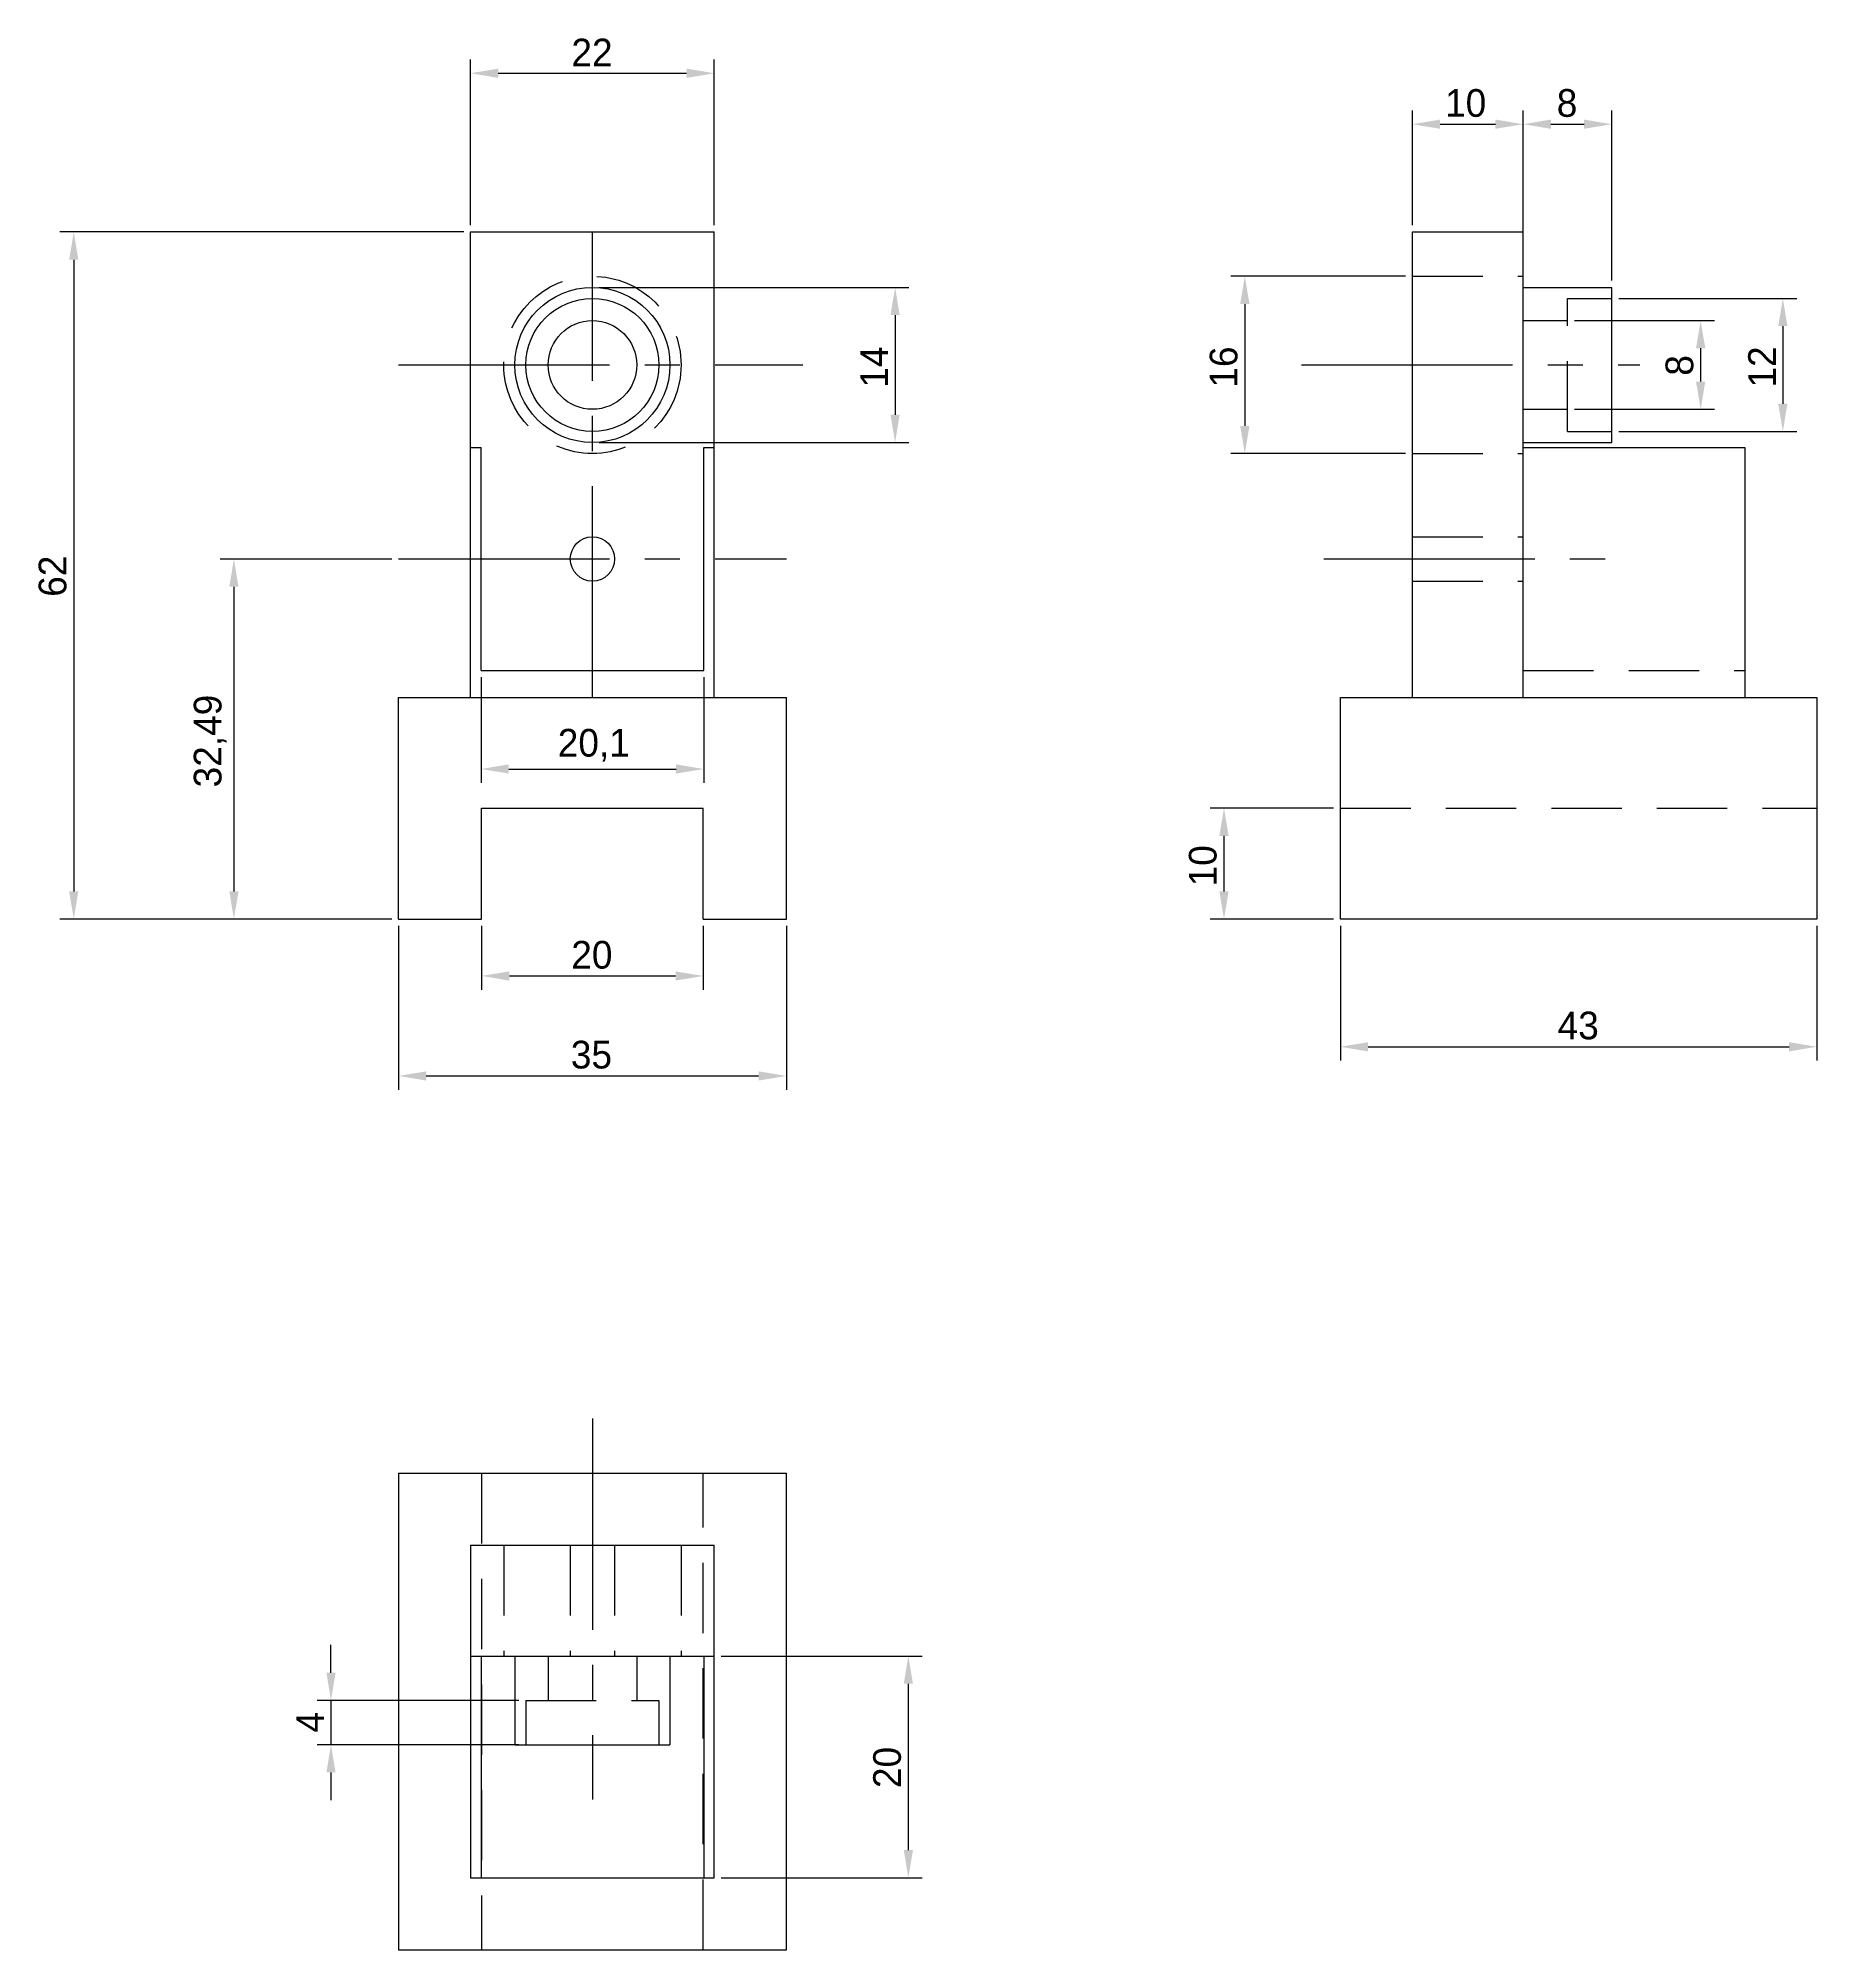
# Model space of a CAD drawing. Extents: x -33 to 128, y 0 to 172.
import ezdxf

# ---------------------------------------------------------------- set-up
doc = ezdxf.new("R2010")
doc.units = 0
doc.linetypes.add('CENTER2', pattern=[28.575, 19.05, -3.175, 3.175, -3.175])
doc.linetypes.add('DASHED2', pattern=[9.525, 6.35, -3.175])
doc.layers.get('DEFPOINTS').update_dxf_attribs({"linetype": 'CONTINUOUS'})
for name, color, linetype in [('A', 10, 'CONTINUOUS'), ('B', 30, 'DASHED2'), ('DIM', 152, 'CONTINUOUS'), ('E', 82, 'CENTER2')]:
    doc.layers.add(name, color=color, linetype=linetype)
doc.dimstyles.get("Standard").update_dxf_attribs({"dimtxt": 0.18, "dimasz": 0.18, "dimexe": 0.18, "dimexo": 0.0625, "dimgap": 0.09, "dimtad": 0, "dimtih": 1, "dimtoh": 1, "dimzin": 0, "dimcen": 0.09, "dimazin": 3, "dimtfac": 1, "dimtofl": 0, "dimtmove": 0, "dimatfit": 3})

# ---------------------------------------------------------------- blocks, each defined once
blk = doc.blocks.new('*U49')
at = {"layer": 'DIM', "color": 0}
blk.add_text('35', height=2.5, dxfattribs=at).set_placement((15.55, 79.52))
blk = doc.blocks.new('*D2')
at = {"layer": 'DEFPOINTS', "color": 0}
for p in [(0, 93), (35, 93), (35, 78.85)]:
    blk.add_point(p, dxfattribs=at)
at = {"layer": 'DIM', "color": 0}
for p, q in [((0, 92.38), (0, 77.6)), ((35, 92.38), (35, 77.6)), ((2.5, 78.85), (32.5, 78.85))]:
    blk.add_line(p, q, dxfattribs=at)
for points in [[(2.5, 79.26), (2.5, 78.43), (0, 78.85)], [(32.5, 79.26), (32.5, 78.43), (35, 78.85)]]:
    blk.add_solid(points, dxfattribs=at)
at = {"layer": 'A'}
blk.add_blockref('*U49', (0, 0), dxfattribs=at)
blk = doc.blocks.new('*U50')
at = {"layer": 'DIM', "color": 0}
blk.add_text('20', height=2.5, dxfattribs=at).set_placement((15.59, 88.53))
blk = doc.blocks.new('*D8')
at = {"layer": 'DEFPOINTS', "color": 0}
for p in [(7.5, 93), (27.5, 93), (27.5, 87.87)]:
    blk.add_point(p, dxfattribs=at)
at = {"layer": 'DIM', "color": 0}
for p, q in [((7.5, 92.38), (7.5, 86.62)), ((27.5, 92.38), (27.5, 86.62)), ((10, 87.87), (25, 87.87))]:
    blk.add_line(p, q, dxfattribs=at)
for points in [[(10, 88.28), (10, 87.45), (7.5, 87.87)], [(25, 88.28), (25, 87.45), (27.5, 87.87)]]:
    blk.add_solid(points, dxfattribs=at)
at = {"layer": 'A'}
blk.add_blockref('*U50', (0, 0), dxfattribs=at)
blk = doc.blocks.new('*U51')
at = {"layer": 'DIM', "color": 0}
blk.add_text('32,49', height=2.5, rotation=90, dxfattribs=at).set_placement((-15.98, 104.88))
blk = doc.blocks.new('*D13')
at = {"layer": 'DEFPOINTS', "color": 0}
for p in [(0, 125.49), (-14.86, 93), (0, 93)]:
    blk.add_point(p, dxfattribs=at)
at = {"layer": 'DIM', "color": 0}
for p, q in [((-0.62, 125.49), (-16.11, 125.49)), ((-14.86, 122.99), (-14.86, 95.5)), ((-0.62, 93), (-16.11, 93))]:
    blk.add_line(p, q, dxfattribs=at)
for points in [[(-15.27, 122.99), (-14.44, 122.99), (-14.86, 125.49)], [(-15.27, 95.5), (-14.44, 95.5), (-14.86, 93)]]:
    blk.add_solid(points, dxfattribs=at)
at = {"layer": 'A'}
blk.add_blockref('*U51', (0, 0), dxfattribs=at)
blk = doc.blocks.new('*U52')
at = {"layer": 'DIM', "color": 0}
blk.add_text('62', height=2.5, rotation=90, dxfattribs=at).set_placement((-29.98, 122.08))
blk = doc.blocks.new('*D15')
at = {"layer": 'DEFPOINTS', "color": 0}
for p in [(6.5, 155), (-29.31, 93), (0, 93)]:
    blk.add_point(p, dxfattribs=at)
at = {"layer": 'DIM', "color": 0}
for p, q in [((5.88, 155), (-30.56, 155)), ((-29.31, 152.5), (-29.31, 95.5)), ((-0.62, 93), (-30.56, 93))]:
    blk.add_line(p, q, dxfattribs=at)
for points in [[(-29.73, 152.5), (-28.9, 152.5), (-29.31, 155)], [(-29.73, 95.5), (-28.9, 95.5), (-29.31, 93)]]:
    blk.add_solid(points, dxfattribs=at)
at = {"layer": 'A'}
blk.add_blockref('*U52', (0, 0), dxfattribs=at)
blk = doc.blocks.new('*U53')
at = {"layer": 'DIM', "color": 0}
blk.add_text('22', height=2.5, dxfattribs=at).set_placement((15.6, 169.94))
blk = doc.blocks.new('*D17')
at = {"layer": 'DEFPOINTS', "color": 0}
for p in [(28.5, 169.32), (6.5, 155), (28.5, 155)]:
    blk.add_point(p, dxfattribs=at)
at = {"layer": 'DIM', "color": 0}
for p, q in [((6.5, 155.62), (6.5, 170.57)), ((9, 169.32), (26, 169.32)), ((28.5, 155.62), (28.5, 170.57))]:
    blk.add_line(p, q, dxfattribs=at)
for points in [[(9, 169.74), (9, 168.9), (6.5, 169.32)], [(26, 169.74), (26, 168.9), (28.5, 169.32)]]:
    blk.add_solid(points, dxfattribs=at)
at = {"layer": 'A'}
blk.add_blockref('*U53', (0, 0), dxfattribs=at)
blk = doc.blocks.new('*U54')
at = {"layer": 'DIM', "color": 0}
blk.add_text('20,1', height=2.5, dxfattribs=at).set_placement((14.37, 107.66))
blk = doc.blocks.new('*D18')
at = {"layer": 'DEFPOINTS', "color": 0}
for p in [(7.45, 115.44), (27.55, 115.44), (27.55, 106.54)]:
    blk.add_point(p, dxfattribs=at)
at = {"layer": 'DIM', "color": 0}
for p, q in [((7.45, 114.82), (7.45, 105.29)), ((27.55, 114.82), (27.55, 105.29)), ((9.95, 106.54), (25.05, 106.54))]:
    blk.add_line(p, q, dxfattribs=at)
for points in [[(9.95, 106.96), (9.95, 106.13), (7.45, 106.54)], [(25.05, 106.96), (25.05, 106.13), (27.55, 106.54)]]:
    blk.add_solid(points, dxfattribs=at)
at = {"layer": 'A'}
blk.add_blockref('*U54', (0, 0), dxfattribs=at)
blk = doc.blocks.new('*U55')
at = {"layer": 'DIM', "color": 0}
blk.add_text('14', height=2.5, rotation=90, dxfattribs=at).set_placement((44.19, 140.95))
blk = doc.blocks.new('*D19')
at = {"layer": 'DEFPOINTS', "color": 0}
for p in [(17.5, 150), (17.5, 136), (44.82, 136)]:
    blk.add_point(p, dxfattribs=at)
at = {"layer": 'DIM', "color": 0}
for p, q in [((18.12, 150), (46.07, 150)), ((44.82, 147.5), (44.82, 138.5)), ((18.12, 136), (46.07, 136))]:
    blk.add_line(p, q, dxfattribs=at)
for points in [[(44.4, 147.5), (45.23, 147.5), (44.82, 150)], [(44.4, 138.5), (45.23, 138.5), (44.82, 136)]]:
    blk.add_solid(points, dxfattribs=at)
at = {"layer": 'A'}
blk.add_blockref('*U55', (0, 0), dxfattribs=at)
blk = doc.blocks.new('*U56')
at = {"layer": 'DIM', "color": 0}
blk.add_text('12', height=2.5, rotation=90, dxfattribs=at).set_placement((124.31, 140.96))
blk = doc.blocks.new('*D20')
at = {"layer": 'DEFPOINTS', "color": 0}
for p in [(109.5, 149), (109.5, 137), (124.94, 137)]:
    blk.add_point(p, dxfattribs=at)
at = {"layer": 'DIM', "color": 0}
for p, q in [((110.12, 149), (126.19, 149)), ((124.94, 146.5), (124.94, 139.5)), ((110.12, 137), (126.19, 137))]:
    blk.add_line(p, q, dxfattribs=at)
for points in [[(124.52, 146.5), (125.35, 146.5), (124.94, 149)], [(124.52, 139.5), (125.35, 139.5), (124.94, 137)]]:
    blk.add_solid(points, dxfattribs=at)
at = {"layer": 'A'}
blk.add_blockref('*U56', (0, 0), dxfattribs=at)
blk = doc.blocks.new('*U57')
at = {"layer": 'DIM', "color": 0}
blk.add_text('8', height=2.5, rotation=90, dxfattribs=at).set_placement((116.85, 142.03))
blk = doc.blocks.new('*D21')
at = {"layer": 'DEFPOINTS', "color": 0}
for p in [(105.5, 147), (105.5, 139), (117.52, 139)]:
    blk.add_point(p, dxfattribs=at)
at = {"layer": 'DIM', "color": 0}
for p, q in [((106.12, 147), (118.77, 147)), ((117.52, 144.5), (117.52, 141.5)), ((106.12, 139), (118.77, 139))]:
    blk.add_line(p, q, dxfattribs=at)
for points in [[(117.1, 144.5), (117.94, 144.5), (117.52, 147)], [(117.1, 141.5), (117.94, 141.5), (117.52, 139)]]:
    blk.add_solid(points, dxfattribs=at)
at = {"layer": 'A'}
blk.add_blockref('*U57', (0, 0), dxfattribs=at)
blk = doc.blocks.new('*U58')
at = {"layer": 'DIM', "color": 0}
blk.add_text('10', height=2.5, rotation=90, dxfattribs=at).set_placement((73.83, 95.95))
blk = doc.blocks.new('*D24')
at = {"layer": 'DEFPOINTS', "color": 0}
for p in [(85, 103), (74.5, 93), (85, 93)]:
    blk.add_point(p, dxfattribs=at)
at = {"layer": 'DIM', "color": 0}
for p, q in [((84.38, 103), (73.25, 103)), ((74.5, 100.5), (74.5, 95.5)), ((84.38, 93), (73.25, 93))]:
    blk.add_line(p, q, dxfattribs=at)
for points in [[(74.08, 100.5), (74.92, 100.5), (74.5, 103)], [(74.08, 95.5), (74.92, 95.5), (74.5, 93)]]:
    blk.add_solid(points, dxfattribs=at)
at = {"layer": 'A'}
blk.add_blockref('*U58', (0, 0), dxfattribs=at)
blk = doc.blocks.new('*U59')
at = {"layer": 'DIM', "color": 0}
blk.add_text('43', height=2.5, dxfattribs=at).set_placement((104.61, 82.15))
blk = doc.blocks.new('*D25')
at = {"layer": 'DEFPOINTS', "color": 0}
for p in [(85, 93), (128, 93), (128, 81.48)]:
    blk.add_point(p, dxfattribs=at)
at = {"layer": 'DIM', "color": 0}
for p, q in [((85, 92.38), (85, 80.23)), ((128, 92.38), (128, 80.23)), ((87.5, 81.48), (125.5, 81.48))]:
    blk.add_line(p, q, dxfattribs=at)
for points in [[(87.5, 81.89), (87.5, 81.06), (85, 81.48)], [(125.5, 81.89), (125.5, 81.06), (128, 81.48)]]:
    blk.add_solid(points, dxfattribs=at)
at = {"layer": 'A'}
blk.add_blockref('*U59', (0, 0), dxfattribs=at)
blk = doc.blocks.new('*U60')
at = {"layer": 'DIM', "color": 0}
blk.add_text('10', height=2.5, dxfattribs=at).set_placement((94.45, 165.39))
blk = doc.blocks.new('*D27')
at = {"layer": 'DEFPOINTS', "color": 0}
for p in [(101.5, 164.72), (91.5, 155), (101.5, 155)]:
    blk.add_point(p, dxfattribs=at)
at = {"layer": 'DIM', "color": 0}
for p, q in [((91.5, 155.62), (91.5, 165.97)), ((101.5, 155.62), (101.5, 165.97)), ((94, 164.72), (99, 164.72))]:
    blk.add_line(p, q, dxfattribs=at)
for points in [[(94, 165.14), (94, 164.31), (91.5, 164.72)], [(99, 165.14), (99, 164.31), (101.5, 164.72)]]:
    blk.add_solid(points, dxfattribs=at)
at = {"layer": 'A'}
blk.add_blockref('*U60', (0, 0), dxfattribs=at)
blk = doc.blocks.new('*U61')
at = {"layer": 'DIM', "color": 0}
blk.add_text('8', height=2.5, dxfattribs=at).set_placement((104.53, 165.39))
blk = doc.blocks.new('*D28')
at = {"layer": 'DEFPOINTS', "color": 0}
for p in [(109.5, 164.72), (101.5, 150), (109.5, 150)]:
    blk.add_point(p, dxfattribs=at)
at = {"layer": 'DIM', "color": 0}
for p, q in [((101.5, 150.62), (101.5, 165.97)), ((109.5, 150.62), (109.5, 165.97)), ((104, 164.72), (107, 164.72))]:
    blk.add_line(p, q, dxfattribs=at)
for points in [[(104, 165.14), (104, 164.31), (101.5, 164.72)], [(107, 165.14), (107, 164.31), (109.5, 164.72)]]:
    blk.add_solid(points, dxfattribs=at)
at = {"layer": 'A'}
blk.add_blockref('*U61', (0, 0), dxfattribs=at)
blk = doc.blocks.new('*U62')
at = {"layer": 'DIM', "color": 0}
blk.add_text('4', height=2.5, rotation=90, dxfattribs=at).set_placement((-6.72, 19.59))
blk = doc.blocks.new('*D29')
at = {"layer": 'DEFPOINTS', "color": 0}
for p in [(11.5, 22.5), (-6.1, 18.5), (11.5, 18.5)]:
    blk.add_point(p, dxfattribs=at)
at = {"layer": 'DIM', "color": 0}
for p, q in [((-6.1, 25), (-6.1, 27.5)), ((10.87, 22.5), (-7.35, 22.5)), ((-6.1, 22.5), (-6.1, 18.5)), ((10.87, 18.5), (-7.35, 18.5)), ((-6.1, 16), (-6.1, 13.5))]:
    blk.add_line(p, q, dxfattribs=at)
for points in [[(-6.51, 25), (-5.68, 25), (-6.1, 22.5)], [(-6.51, 16), (-5.68, 16), (-6.1, 18.5)]]:
    blk.add_solid(points, dxfattribs=at)
at = {"layer": 'A'}
blk.add_blockref('*U62', (0, 0), dxfattribs=at)
blk = doc.blocks.new('*U63')
at = {"layer": 'DIM', "color": 0}
blk.add_text('20', height=2.5, rotation=90, dxfattribs=at).set_placement((45.34, 14.59))
blk = doc.blocks.new('*D31')
at = {"layer": 'DEFPOINTS', "color": 0}
for p in [(28.5, 26.5), (28.5, 6.5), (46.01, 6.5)]:
    blk.add_point(p, dxfattribs=at)
at = {"layer": 'DIM', "color": 0}
for p, q in [((29.12, 26.5), (47.26, 26.5)), ((46.01, 24), (46.01, 9)), ((29.12, 6.5), (47.26, 6.5))]:
    blk.add_line(p, q, dxfattribs=at)
for points in [[(45.6, 24), (46.43, 24), (46.01, 26.5)], [(45.6, 9), (46.43, 9), (46.01, 6.5)]]:
    blk.add_solid(points, dxfattribs=at)
at = {"layer": 'A'}
blk.add_blockref('*U63', (0, 0), dxfattribs=at)
blk = doc.blocks.new('*U64')
at = {"layer": 'DIM', "color": 0}
blk.add_text('16', height=2.5, rotation=90, dxfattribs=at).set_placement((75.71, 140.95))
blk = doc.blocks.new('*D32')
at = {"layer": 'DEFPOINTS', "color": 0}
for p in [(91.5, 151), (76.38, 135), (91.5, 135)]:
    blk.add_point(p, dxfattribs=at)
at = {"layer": 'DIM', "color": 0}
for p, q in [((90.88, 151), (75.13, 151)), ((76.38, 148.5), (76.38, 137.5)), ((90.88, 135), (75.13, 135))]:
    blk.add_line(p, q, dxfattribs=at)
for points in [[(75.96, 148.5), (76.8, 148.5), (76.38, 151)], [(75.96, 137.5), (76.8, 137.5), (76.38, 135)]]:
    blk.add_solid(points, dxfattribs=at)
at = {"layer": 'A'}
blk.add_blockref('*U64', (0, 0), dxfattribs=at)

msp = doc.modelspace()

# ---------------------------------------------------------------- linework, layer by layer
at = {"layer": 'A'}
for p, q in [((6.5, 113), (6.5, 155)), ((6.5, 155), (28.5, 155)), ((28.5, 113), (28.5, 155)), ((91.5, 155), (101.5, 155)), ((91.5, 113), (91.5, 155)), ((101.5, 113), (101.5, 155)), ((101.5, 150), (109.5, 150)), ((109.5, 136), (109.5, 150)), ((6.5, 135.543), (7.45, 135.543)), ((7.45, 115.443), (7.45, 135.543)), ((27.55, 115.443), (27.55, 135.543)), ((27.55, 135.543), (28.5, 135.543)), ((101.5, 136), (109.5, 136)), ((101.5, 135.543), (121.5, 135.543)), ((121.5, 135.543), (121.5, 113)), ((7.45, 115.443), (27.55, 115.443)), ((0, 93), (0, 113)), ((0, 113), (35, 113)), ((35, 93), (35, 113)), ((85, 93), (85, 113)), ((85, 113), (128, 113)), ((128, 113), (128, 93)), ((7.5, 103), (27.5, 103)), ((7.5, 93), (7.5, 103)), ((27.5, 93), (27.5, 103)), ((0, 93), (7.5, 93)), ((27.5, 93), (35, 93)), ((128, 93), (85, 93)), ((0, 43), (35, 43)), ((0, 43), (0, 0)), ((35, 0), (35, 43)), ((6.5, 36.5), (28.5, 36.5)), ((6.5, 36.5), (6.5, 6.5)), ((28.5, 6.5), (28.5, 36.5)), ((6.5, 26.5), (28.5, 26.5)), ((7.45, 26.5), (7.45, 6.5)), ((10.5, 26.5), (10.5, 18.5)), ((24.5, 26.5), (24.5, 18.5)), ((27.55, 26.5), (27.55, 6.5)), ((10.5, 18.5), (24.5, 18.5)), ((6.5, 6.5), (28.5, 6.5)), ((0, 0), (35, 0))]:
    msp.add_line(p, q, dxfattribs=at)
for centre, radius in [((17.5, 143), 7), ((17.5, 143), 6), ((17.5, 143), 4), ((17.5, 125.493), 2)]:
    msp.add_circle(centre, radius, dxfattribs=at)
at = {"layer": 'B'}
for p, q in [((91.5, 151), (101.5, 151)), ((105.5, 149), (109.5, 149)), ((105.5, 137), (105.5, 149)), ((101.5, 147), (105.5, 147)), ((101.5, 139), (105.5, 139)), ((105.5, 137), (109.5, 137)), ((91.5, 135), (101.5, 135)), ((91.5, 127.493), (101.5, 127.493)), ((91.5, 123.493), (101.5, 123.493)), ((101.5, 115.443), (121.5, 115.443)), ((85, 103), (128, 103)), ((7.5, 43), (7.5, 0)), ((27.5, 0), (27.5, 43)), ((9.5, 36.5), (9.5, 26.5)), ((15.5, 36.5), (15.5, 26.5)), ((19.5, 36.5), (19.5, 26.5)), ((25.5, 36.5), (25.5, 26.5)), ((13.5, 26.5), (13.5, 22.5)), ((21.5, 26.5), (21.5, 22.5)), ((11.5, 22.5), (11.5, 18.5)), ((11.5, 22.5), (23.5, 22.5)), ((23.5, 22.5), (23.5, 18.5))]:
    msp.add_line(p, q, dxfattribs=at)
msp.add_circle((17.5, 143), 8, dxfattribs=at)
at = {"layer": 'E'}
for p, q in [((17.5, 113), (17.5, 155)), ((0, 143), (36.5, 143)), ((81.5, 143), (112.039, 143)), ((0, 125.493), (35, 125.493)), ((83.5, 125.493), (109.5, 125.493)), ((17.5, 47.928), (17.5, 13.571))]:
    msp.add_line(p, q, dxfattribs=at)

# ---------------------------------------------------------------- dimensions: what is measured, and where the dimension line sits
at = {"layer": 'DIM'}
for base, p1, p2, picture, middle in [((28.5, 169.318), (6.5, 155), (28.5, 155), '*D17', (17.5, 169.318)), ((35, 78.846), (0, 93), (35, 93), '*D2', (17.5, 78.846))]:
    dim = msp.add_linear_dim(base=base, p1=p1, p2=p2, dimstyle='Standard', dxfattribs=at)
    dim.commit()
    dim.dimension.update_dxf_attribs({"geometry": picture, "text_midpoint": middle, "dimtype": 128})
for base, p1, p2, picture, middle in [((101.5, 164.722), (91.5, 155), (101.5, 155), '*D27', (96.5, 166.623)), ((109.5, 164.722), (101.5, 150), (109.5, 150), '*D28', (105.5, 166.623)), ((27.55, 106.542), (7.45, 115.443), (27.55, 115.443), '*D18', (17.5, 108.669)), ((27.5, 87.865), (7.5, 93), (27.5, 93), '*D8', (17.5, 89.767)), ((128, 81.478), (85, 93), (128, 93), '*D25', (106.5, 83.38))]:
    dim = msp.add_linear_dim(base=base, p1=p1, p2=p2, dimstyle='Standard', dxfattribs=at)
    dim.commit()
    dim.dimension.update_dxf_attribs({"geometry": picture, "text_midpoint": middle})
for base, p1, p2, picture, middle in [((-29.314, 93), (6.5, 155), (0, 93), '*D15', (-31.216, 124)), ((76.379, 135), (91.5, 151), (91.5, 135), '*D32', (74.477, 143)), ((44.817, 136), (17.5, 150), (17.5, 136), '*D19', (42.937, 143)), ((124.935, 137), (109.5, 149), (109.5, 137), '*D20', (123.055, 143)), ((117.521, 139), (105.5, 147), (105.5, 139), '*D21', (115.619, 143)), ((-14.855, 93), (0, 125.493), (0, 93), '*D13', (-16.983, 109.246)), ((74.499, 93), (85, 103), (85, 93), '*D24', (72.598, 98)), ((-6.097, 18.5), (11.5, 22.5), (11.5, 18.5), '*D29', (-7.972, 20.5)), ((46.012, 6.5), (28.5, 26.5), (28.5, 6.5), '*D31', (44.11, 16.5))]:
    dim = msp.add_linear_dim(base=base, p1=p1, p2=p2, angle=90, dimstyle='Standard', dxfattribs=at)
    dim.commit()
    dim.dimension.update_dxf_attribs({"geometry": picture, "text_midpoint": middle})

doc.saveas('drawing.dxf')
